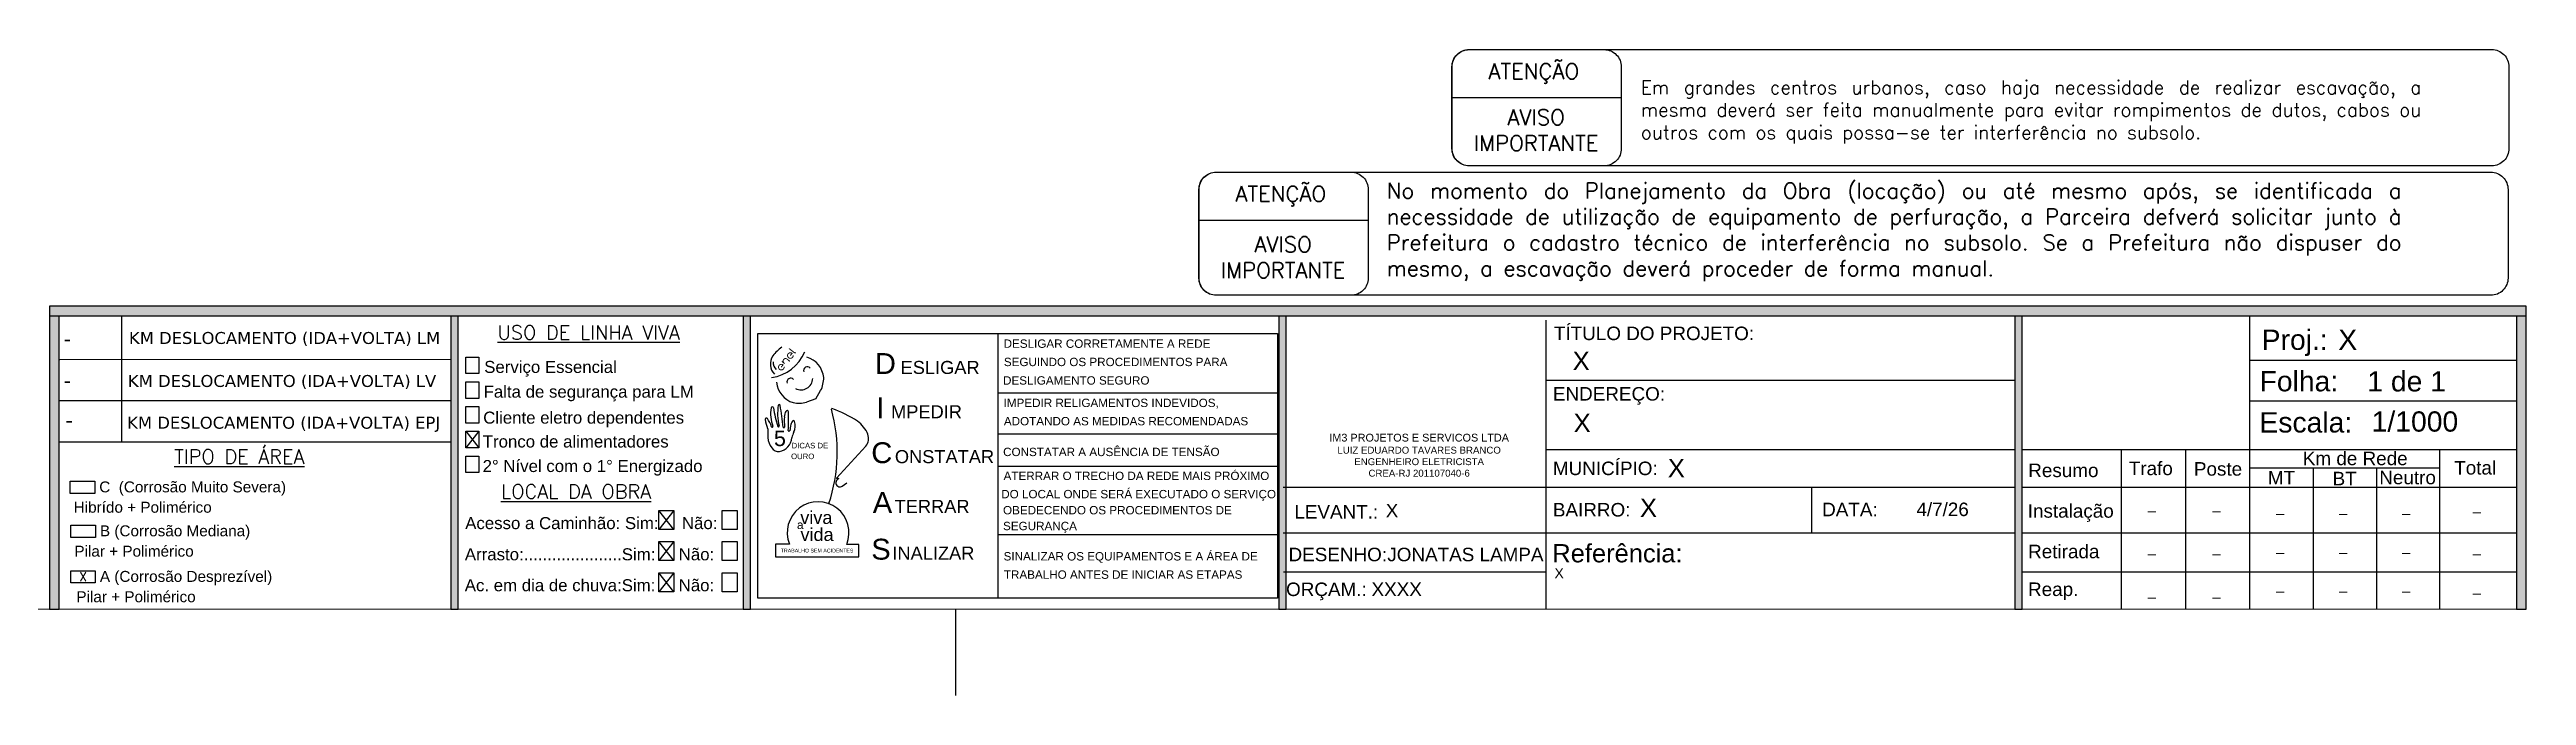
# Model space of a CAD drawing. Header units: millimetres. Extents: x 834033 to 836936, y 7531751 to 7534076.
# Drawn here: x 835794 to 836081, y 7533076.3 to 7533151.1 of the extents above; entities that cross this region are included whole.
import ezdxf
from ezdxf.enums import TextEntityAlignment as Align

# ---------------------------------------------------------------- set-up
doc = ezdxf.new("R2010")
doc.units = ezdxf.units.MM
doc.layers.add('CARIMBO', color=90, linetype='Continuous')
doc.layers.add('MARCAÇÕES', color=1, linetype='Continuous')
doc.layers.add('POSTE', color=3, linetype='Continuous', lineweight=13)
doc.layers.add('REDE MT', color=4, linetype='Continuous', lineweight=25)
doc.styles.add('ARIAL', font='arial.ttf', dxfattribs={"height": 1.6})
doc.styles.add('Nome.Projetada', font='verdana.ttf', dxfattribs={"height": 2})
doc.styles.add('REGUA100', font='ROMANS', dxfattribs={"height": 2.5})
doc.styles.add('ROMANS', font='ROMANS.shx', dxfattribs={"height": 1.8})
doc.styles.get("Standard").update_dxf_attribs({"font": 'arial.ttf'})

msp = doc.modelspace()

# ---------------------------------------------------------------- texts
for s, height, p in [('TÍTULO DO PROJETO:', 1.56492, (835968.322, 7533117.468)), ('X', 2.347, (836059.22, 7533116.341, -0.001)), ('Serviço Essencial', 1.39434, (835844.358, 7533113.667)), ('X ', 2.1126, (835970.497, 7533114.012)), ('Folha: ', 2.3474, (836050.096, 7533111.535)), ('1 de 1', 2.3474, (836062.582, 7533111.52)), ('Falta de segurança para LM', 1.39434, (835844.287, 7533110.8)), ('ENDEREÇO:', 1.5649, (835968.205, 7533110.465)), ('Cliente eletro dependentes', 1.39434, (835844.244, 7533107.79)), ('X ', 2.1126, (835970.612, 7533106.821)), ('Escala:', 2.3474, (836050.082, 7533106.763)), ('1/1000', 2.3474, (836063.088, 7533106.865)), ('Tronco de alimentadores', 1.39434, (835844.189, 7533105.024)), ('2° Nível com o 1° Energizado', 1.39434, (835844.178, 7533102.185)), ('MUNICÍPIO:', 1.5649, (835968.205, 7533101.828)), ('X ', 2.1126, (835981.526, 7533101.584)), ('Resumo', 1.5649, (836023.29, 7533101.597)), ('Trafo', 1.5649, (836034.941, 7533101.826)), ('Poste', 1.5649, (836042.487, 7533101.765)), ('MT', 1.5649, (836051.058, 7533100.744)), ('Km de Rede', 1.5649, (836055.106, 7533102.98)), ('BT', 1.5649, (836058.561, 7533100.647)), ('Neutro', 1.5649, (836063.97, 7533100.769)), ('Total', 1.5649, (836072.653, 7533101.896)), ('C  (Corrosão Muito Severa)', 1.26759, (835799.748, 7533099.828)), ('X ', 2.1126, (835978.292, 7533096.986)), ('Hibrído + Polimérico', 1.26759, (835796.787, 7533097.472)), ('Acesso a Caminhão: Sim:     Não:', 1.39434, (835842.157, 7533095.57)), ('BAIRRO:', 1.5649, (835968.203, 7533097.033)), ('DATA:', 1.5649, (835999.407, 7533097.064)), ('Instalação', 1.5649, (836023.232, 7533096.894)), ('Pilar + Polimérico', 1.26759, (835796.866, 7533092.383)), ('B (Corrosão Mediana)', 1.26759, (835799.827, 7533094.739)), ('Arrasto:.....................Sim:     Não:', 1.39434, (835842.117, 7533091.955)), ('Referência:', 2.11264, (835968.139, 7533091.719)), ('Retirada', 1.5649, (836023.275, 7533092.198)), ('A (Corrosão Desprezível)', 1.26759, (835799.82, 7533089.459)), ('Pilar + Polimérico', 1.26759, (835797.096, 7533087.103)), ('Ac. em dia de chuva:Sim:     Não:', 1.39434, (835842.107, 7533088.371)), ('Reap.', 1.5649, (836023.267, 7533087.821))]:
    msp.add_text(s, height=height).set_placement(p)
at = {"ltscale": 2, "style": 'Nome.Projetada'}
for s, height, p in [('-', 1.803, (835795.603, 7533116.735, 0)), ('KM DESLOCAMENTO (IDA+VOLTA) LM', 1.38486, (835803.187, 7533117.024, 0)), ('KM DESLOCAMENTO (IDA+VOLTA) LV', 1.38486, (835803.066, 7533112.042, 0)), ('-', 1.803, (835795.603, 7533111.912, 0)), ('-', 1.803, (835795.816, 7533107.317, 0)), ('KM DESLOCAMENTO (IDA+VOLTA) EPJ', 1.38486, (835802.984, 7533107.207, 0))]:
    msp.add_text(s, height=height, dxfattribs=at).set_placement(p)
at = {"linetype": 'Continuous'}
msp.add_text('5', height=1.787, dxfattribs=at).set_placement((835877.932, 7533105.191))
at = {"style": 'ARIAL'}
for s, height, p in [('LEVANT.:', 1.5649, (835938.241, 7533096.791, 0)), ('X', 1.565, (835948.834, 7533096.935, 0.001)), ('DESENHO:', 1.5649, (835937.568, 7533091.851, 0)), ('JONATAS LAMPA', 1.56492, (835949.016, 7533091.847, 0.001)), ('ORÇAM.:', 1.5649, (835937.282, 7533087.816, 0)), ('XXXX', 1.5649, (835947.186, 7533087.821, 0))]:
    msp.add_text(s, height=height, dxfattribs=at).set_placement(p)
at = {"style": 'REGUA100'}
for p in [(836037.617, 7533097.063), (836045.117, 7533097.063), (836052.495, 7533096.741, 0), (836059.795, 7533096.741, 0), (836067.095, 7533096.741, 0), (836075.287, 7533096.928, 0), (836037.617, 7533092.063), (836045.117, 7533092.063), (836052.495, 7533092.241, 0), (836059.795, 7533092.241, 0), (836067.095, 7533092.241, 0), (836075.287, 7533092.068, 0), (836037.617, 7533087.063), (836045.117, 7533087.063), (836052.495, 7533087.741, 0), (836059.795, 7533087.741, 0), (836067.095, 7533087.741, 0), (836075.287, 7533087.538, 0)]:
    msp.add_text('-', height=1.192, dxfattribs=at).set_placement(p, align=Align.CENTER)
at = {"char_height": 1.8, "attachment_point": 1, "style": 'ROMANS'}
for insert in [(835960.75, 7533149.515, 0), (835931.429, 7533135.31, 0)]:
    msp.add_mtext('ATENÇÃO', dxfattribs=dict(at, insert=insert))
at = {"char_height": 1.56492, "attachment_point": 1}
for s, insert, width, style in [('\\pxqd;Em grandes centros urbanos, caso haja necessidade de realizar escavação, a mesma deverá ser feita manualmente para evitar rompimentos de dutos, cabos ou outros com os quais possa-se ter interferência no subsolo.', (835978.396, 7533147.534, 0), 97.98412, 'ROMANS'), ('\\pxqc;{\\H0.57511x;IM3 PROJETOS E SERVICOS LTDA}\\P{\\H0.51121x;LUIZ EDUARDO TAVARES BRANCO\\PENGENHEIRO ELETRICISTA\\PCREA-RJ 201107040-6}', (835931.541, 7533106.618, 0), 42.32693, 'ARIAL')]:
    msp.add_mtext(s, dxfattribs=dict(at, insert=insert, width=width, style=style))
at = {"char_height": 1.8, "attachment_point": 1, "style": 'ROMANS'}
for s, width, insert in [('\\pxqc;AVISO IMPORTANTE', 10, (835961.257, 7533144.191, 0)), ('\\pxqd;No momento do Planejamento da Obra (locação) ou até mesmo após, se identificada a necessidade de utilização de equipamento de perfuração, a Parceira defverá solicitar junto à Prefeitura o cadastro técnico de interferência no subsolo. Se a Prefeitura não dispuser do mesmo, a escavação deverá proceder de forma manual.', 127.37081, (835948.974, 7533135.681, 0)), ('\\pxqc;AVISO IMPORTANTE', 10, (835931.937, 7533129.461, 0))]:
    msp.add_mtext_dynamic_manual_height_columns(s, width=width, gutter_width=9, heights=[0], dxfattribs=dict(at, insert=insert))
at = {"insert": (836050.341, 7533118.688, -0.001), "char_height": 2.3474, "width": 11.03397, "attachment_point": 1}
msp.add_mtext('Proj.:', dxfattribs=at)
at = {"insert": (835968.38, 7533091.041, 0), "char_height": 1.174, "attachment_point": 1}
msp.add_mtext_dynamic_manual_height_columns('X', width=52.9942, gutter_width=9, heights=[0], dxfattribs=at)
at = {"lineweight": 40, "style": 'ROMANS'}
msp.add_attdef('X', text='', height=1.027, dxfattribs=at).set_placement((835797.87, 7533089.548), align=Align.CENTER)
at = {"layer": 'CARIMBO', "linetype": 'Continuous', "style": 'ROMANS'}
for s, p in [('%%UUSO DE LINHA VIVA', (835845.908, 7533117.543)), ('%%UTIPO DE ÁREA', (835808.434, 7533103.151, 0)), ('%%ULOCAL DA OBRA', (835846.299, 7533099.106))]:
    msp.add_text(s, height=1.63714, dxfattribs=at).set_placement(p)
at = {"layer": 'CARIMBO', "style": 'ARIAL'}
for s, height, p in [('DESLIGAR CORRETAMENTE A REDE', 0.9677, (835904.548, 7533116.575)), ('ESLIGAR', 1.512, (835892.612, 7533113.547)), ('SEGUINDO OS PROCEDIMENTOS PARA', 0.9677, (835904.579, 7533114.456)), ('DESLIGAMENTO SEGURO', 0.9677, (835904.483, 7533112.312)), ('IMPEDIR RELIGAMENTOS INDEVIDOS,', 0.9677, (835904.548, 7533109.713)), ('MPEDIR', 1.512, (835891.51, 7533108.411)), ('ADOTANDO AS MEDIDAS RECOMENDADAS', 0.9677, (835904.579, 7533107.594)), ('CONSTATAR A AUSÊNCIA DE TENSÃO', 0.9677, (835904.492, 7533104.031)), ('ONSTATAR', 1.512, (835891.951, 7533103.213)), ('ATERRAR O TRECHO DA REDE MAIS PRÓXIMO', 0.9677, (835904.548, 7533101.258)), (' DO LOCAL ONDE SERÁ EXECUTADO O SERVIÇO', 0.9677, (835903.899, 7533099.143)), ('TERRAR', 1.512, (835891.918, 7533097.443)), ('SEGURANÇA', 0.9677, (835904.483, 7533095.449)), ('OBEDECENDO OS PROCEDIMENTOS DE ', 0.9677, (835904.483, 7533097.28)), ('INALIZAR', 1.512, (835891.658, 7533092.035)), ('SINALIZAR OS EQUIPAMENTOS E A ÁREA DE', 0.9677, (835904.548, 7533091.937)), ('TRABALHO ANTES DE INICIAR AS ETAPAS', 0.9677, (835904.579, 7533089.818))]:
    msp.add_text(s, height=height, dxfattribs=at).set_placement(p)
at = {"layer": 'MARCAÇÕES', "linetype": 'Continuous'}
for s, height, p in [('DICAS DE', 0.6435, (835879.98, 7533104.925)), ('OURO', 0.6437, (835879.918, 7533103.68)), ('a', 0.985, (835880.6, 7533095.58)), ('viva', 1.498, (835880.987, 7533096.168)), ('TRABALHO SEM ACIDENTES', 0.43572, (835878.72, 7533092.862)), ('vida', 1.498, (835881.011, 7533094.198))]:
    msp.add_text(s, height=height, dxfattribs=at).set_placement(p)
at = {"layer": 'REDE MT', "style": 'ARIAL'}
for s, p in [('D', (835889.632, 7533113.547)), ('I', (835889.789, 7533108.411)), ('C', (835889.212, 7533103.213)), ('A', (835889.386, 7533097.443)), ('S', (835889.212, 7533092.035))]:
    msp.add_text(s, height=2.419, dxfattribs=at).set_placement(p)

# ---------------------------------------------------------------- blocks, each defined once
blk = doc.blocks.new('data')
blk.add_attdef('DATA', text='', height=1.56).set_placement((0, 0), align=Align.MIDDLE_CENTER)

# ---------------------------------------------------------------- hatches: boundary and pattern name
h = msp.add_hatch(color=256)
h.dxf.hatch_style = 1
h.paths.add_polyline_path([(836080.987, 7533120.274), (836079.855, 7533120.274), (836079.855, 7533086.299), (836080.987, 7533086.299)])
h.paths.add_polyline_path([(836022.567, 7533120.274), (836021.717, 7533120.274), (836021.717, 7533086.299), (836022.567, 7533086.299)])
h.paths.add_polyline_path([(835937.31, 7533120.274), (835936.46, 7533120.274), (835936.46, 7533086.299), (835937.31, 7533086.299)])
h.paths.add_polyline_path([(835875.232, 7533120.274), (835874.382, 7533120.274), (835874.382, 7533086.299), (835875.232, 7533086.299)])
h.paths.add_polyline_path([(835841.326, 7533120.274), (835840.476, 7533120.274), (835840.476, 7533086.299), (835841.326, 7533086.299)])
h.paths.add_polyline_path([(835795.12, 7533120.274), (835793.987, 7533120.274), (835793.987, 7533086.299), (835795.12, 7533086.299)])
h.paths.add_polyline_path([(836080.987, 7533121.407), (835793.987, 7533121.407), (835793.987, 7533120.274), (835795.12, 7533120.274), (836080.987, 7533120.274)])
at = {"ltscale": 0.15}
h = msp.add_hatch(color=8, dxfattribs=at)
h.dxf.hatch_style = 1
h.paths.add_polyline_path([(835878.98, 7533114.669, 0.0081441), (835878.969, 7533114.675), (835878.728, 7533114.366), (835878.822, 7533114.292), (835879.065, 7533114.603)])
h.paths.add_polyline_path([(835878.887, 7533115.051), (835878.812, 7533114.956), (835879.141, 7533114.699), (835879.215, 7533114.795)])
h.paths.add_polyline_path([(835880.018, 7533116.019), (835879.775, 7533115.708), (835879.87, 7533115.635), (835880.113, 7533115.946)])
h.paths.add_polyline_path([(835879.721, 7533116.54), (835879.652, 7533116.451), (835879.966, 7533116.205), (835880.036, 7533116.294)])
h = msp.add_hatch(color=3, dxfattribs=at)
h.dxf.hatch_style = 1
h.paths.add_polyline_path([(835880.037, 7533116.295), (835879.966, 7533116.205), (835880.282, 7533115.959, 0.1656475), (835880.349, 7533115.935), (835880.485, 7533115.935), (835880.486, 7533116.047), (835880.391, 7533116.048, -0.1656475), (835880.323, 7533116.071)])
h = msp.add_hatch(color=1, dxfattribs=at)
h.dxf.hatch_style = 1
h.paths.add_polyline_path([(835879.169, 7533114.382), (835879.062, 7533114.367, -3.7448035), (835878.901, 7533114.588), (835878.969, 7533114.675, 4.0665835)])
h = msp.add_hatch(color=6, dxfattribs=at)
h.dxf.hatch_style = 1
h.paths.add_polyline_path([(835878.944, 7533115.007), (835879.117, 7533114.872, -0.9051269), (835879.398, 7533115.243), (835879.465, 7533115.329, 0.6571124)])
h = msp.add_hatch(color=8, dxfattribs=at)
h.dxf.hatch_style = 1
h.paths.add_polyline_path([(835879.501, 7533115.304), (835879.428, 7533115.21), (835879.752, 7533114.957), (835879.825, 7533115.051)])
at = {"ltscale": 0.15, "true_color": 0x105689}
h = msp.add_hatch(color=146, dxfattribs=at)
h.dxf.hatch_style = 1
h.paths.add_polyline_path([(835879.82, 7533115.299), (835879.831, 7533115.407, -1.2195299), (835879.949, 7533115.93), (835880.017, 7533116.018, 1.2499569)])
at = {"ltscale": 0.15, "true_color": 0xadddf7}
h = msp.add_hatch(color=141, dxfattribs=at)
h.dxf.hatch_style = 1
h.paths.add_polyline_path([(835880.217, 7533115.725), (835880.11, 7533115.71, -0.453623), (835879.831, 7533115.407), (835879.82, 7533115.299, 0.4630284)])

# ---------------------------------------------------------------- linework, layer by layer
for p, q in [((835956.506, 7533145.568, 0), (835976.134, 7533145.568, 0)), ((835927.185, 7533131.363, 0), (835946.813, 7533131.363, 0)), ((835802.339, 7533120.274, 0), (835802.343, 7533115.218, 0)), ((835967.381, 7533119.785, -0.001), (835967.381, 7533086.299, -0.001)), ((836048.94, 7533120.274, 0), (836048.94, 7533086.299, 0)), ((835802.343, 7533115.218, 0), (835802.343, 7533110.448, 0)), ((836048.94, 7533115.153, 0), (836079.855, 7533115.153, 0)), ((836080.987, 7533115.153, 0), (836081.02, 7533115.153, 0)), ((835882.778, 7533110.647), (835881.705, 7533110.284)), ((835882.778, 7533110.647), (835883.343, 7533111.629)), ((835967.381, 7533112.84, -0.001), (836021.717, 7533112.84, -0.001)), ((835840.476, 7533110.448, 0), (835795.12, 7533110.448, 0)), ((835802.343, 7533110.448, 0), (835802.343, 7533105.679)), ((835884.588, 7533109.462), (835884.659, 7533109.528)), ((836048.94, 7533110.447, 0), (836079.855, 7533110.447, 0)), ((836080.987, 7533110.447, 0), (836081.02, 7533110.447, 0)), ((835795.12, 7533105.679, 0), (835840.476, 7533105.679, 0)), ((835877.216, 7533107.173), (835877.216, 7533106.176)), ((835879.86, 7533107.546), (835879.757, 7533106.956)), ((835888.593, 7533105.184), (835885.177, 7533101.465)), ((836021.717, 7533104.762, 0), (835967.381, 7533104.762, 0)), ((836079.855, 7533104.762, 0), (836022.567, 7533104.762, 0)), ((836034.065, 7533104.762, 0), (836034.065, 7533086.299, 0)), ((836041.502, 7533104.762, 0), (836041.502, 7533086.299, 0)), ((836070.955, 7533104.762, 0), (836070.955, 7533086.299, 0)), ((836048.94, 7533102.662, 0), (836070.955, 7533102.662, 0)), ((836056.314, 7533102.662, 0), (836056.314, 7533086.299, 0)), ((836063.635, 7533102.662, 0), (836063.635, 7533086.299, 0)), ((835885.177, 7533101.465), (835885.184, 7533101.418)), ((835885.184, 7533101.418), (835885.372, 7533101.498)), ((835885.424, 7533101.399), (835885.281, 7533101.306)), ((835885.372, 7533101.498), (835885.424, 7533101.399)), ((835885.84, 7533100.548), (835886.378, 7533100.943)), ((836021.717, 7533100.383, 0), (835936.946, 7533100.383, 0)), ((835998.176, 7533100.383, 0), (835998.176, 7533095.111, 0)), ((836079.855, 7533100.383, 0), (836022.567, 7533100.383, 0)), ((835864.593, 7533097.732), (835866.334, 7533097.732)), ((835864.593, 7533095.526), (835864.593, 7533097.732)), ((835866.334, 7533097.732), (835866.334, 7533095.526)), ((835871.927, 7533097.732), (835873.668, 7533097.732)), ((835871.927, 7533095.526), (835871.927, 7533097.732)), ((835873.668, 7533097.732), (835873.668, 7533095.526)), ((835866.334, 7533095.526), (835864.593, 7533095.526)), ((835873.668, 7533095.526), (835871.927, 7533095.526)), ((835878.107, 7533093.831), (835878.107, 7533092.377)), ((835879.726, 7533093.831), (835878.107, 7533093.831)), ((835887.762, 7533093.796), (835886.364, 7533093.797)), ((835887.762, 7533092.377), (835887.762, 7533093.796)), ((836021.717, 7533095.111, 0), (835936.962, 7533095.111, 0)), ((836079.855, 7533095.111, 0), (836022.567, 7533095.111, 0)), ((835878.107, 7533092.377), (835887.762, 7533092.377)), ((835967.381, 7533090.581, 0), (835936.984, 7533090.581, 0)), ((836079.855, 7533090.581, 0), (836022.567, 7533090.581, 0)), ((836081.025, 7533090.581, 0), (836080.987, 7533090.581, 0)), ((835898.987, 7533086.299), (835898.987, 7533076.299))]:
    msp.add_line(p, q)
at = {"ltscale": 2.5}
msp.add_line((835795.165, 7533115.212, 0), (835840.476, 7533115.245, 0), dxfattribs=at)
at = {"color": 1}
for p, q in [((835842.239, 7533106.905), (835843.751, 7533104.988)), ((835843.751, 7533106.905), (835842.239, 7533104.988)), ((835866.334, 7533097.732), (835864.593, 7533095.526)), ((835866.334, 7533095.526), (835864.593, 7533097.732)), ((835866.334, 7533091.916), (835864.593, 7533094.122)), ((835866.334, 7533094.122), (835864.593, 7533091.916)), ((835866.334, 7533088.301), (835864.593, 7533090.507)), ((835866.334, 7533090.507), (835864.593, 7533088.301))]:
    msp.add_line(p, q, dxfattribs=at)
at = {"elevation": 0}
for points in [[(835956.506, 7533149.134, -0.4142136), (835958.506, 7533151.134), (836076.997, 7533151.134, -0.4142136), (836078.997, 7533149.134), (836078.997, 7533139.664, -0.4142136), (836076.997, 7533137.664), (835958.506, 7533137.664, -0.4142136), (835956.506, 7533139.664)], [(835976.134, 7533139.664, -0.4142136), (835974.134, 7533137.664), (835958.522, 7533137.664, -0.4142136), (835956.522, 7533139.664), (835956.522, 7533149.126, -0.4142136), (835958.522, 7533151.126), (835974.134, 7533151.126, -0.4142136), (835976.134, 7533149.126)], [(835927.185, 7533134.928, -0.4142136), (835929.185, 7533136.928), (836076.889, 7533136.928, -0.4142136), (836078.889, 7533134.928), (836078.889, 7533124.659, -0.4142136), (836076.889, 7533122.659), (835929.185, 7533122.659, -0.4142136), (835927.185, 7533124.659)], [(835946.813, 7533124.659, -0.4142136), (835944.813, 7533122.659), (835929.201, 7533122.659, -0.4142136), (835927.201, 7533124.659), (835927.201, 7533134.92, -0.4142136), (835929.201, 7533136.92), (835944.813, 7533136.92, -0.4142136), (835946.813, 7533134.92)]]:
    msp.add_lwpolyline(points, format="xyb", close=True, dxfattribs=at)
for points in [[(836080.987, 7533121.407), (835793.987, 7533121.407)], [(835793.987, 7533121.407), (835793.987, 7533086.299), (835795.12, 7533086.299), (835795.12, 7533120.274)], [(835793.987, 7533120.274), (836080.987, 7533120.274)], [(835840.476, 7533120.274), (835840.476, 7533086.299), (835841.326, 7533086.299), (835841.326, 7533120.274)], [(835874.382, 7533120.274), (835874.382, 7533086.299), (835875.232, 7533086.299), (835875.232, 7533120.274)], [(835936.46, 7533120.274), (835936.46, 7533086.299), (835937.31, 7533086.299), (835937.31, 7533120.274)], [(836021.717, 7533120.274), (836021.717, 7533086.299), (836022.567, 7533086.299), (836022.567, 7533120.274)], [(836079.855, 7533120.274), (836079.855, 7533086.299), (836080.987, 7533086.299), (836080.987, 7533121.407)]]:
    msp.add_lwpolyline(points)
for points in [[(835842.239, 7533115.5), (835843.751, 7533115.5), (835843.751, 7533113.583), (835842.239, 7533113.583)], [(835842.239, 7533112.635), (835843.751, 7533112.635), (835843.751, 7533110.718), (835842.239, 7533110.718)], [(835842.239, 7533109.77), (835843.751, 7533109.77), (835843.751, 7533107.853), (835842.239, 7533107.853)], [(835842.239, 7533106.905), (835843.751, 7533106.905), (835843.751, 7533104.988), (835842.239, 7533104.988)], [(835842.239, 7533104.04), (835843.751, 7533104.04), (835843.751, 7533102.123), (835842.239, 7533102.123)], [(835864.593, 7533094.122), (835866.334, 7533094.122), (835866.334, 7533091.916), (835864.593, 7533091.916)], [(835871.927, 7533094.122), (835873.668, 7533094.122), (835873.668, 7533091.916), (835871.927, 7533091.916)], [(835864.593, 7533090.507), (835866.334, 7533090.507), (835866.334, 7533088.301), (835864.593, 7533088.301)], [(835871.927, 7533090.507), (835873.668, 7533090.507), (835873.668, 7533088.301), (835871.927, 7533088.301)]]:
    msp.add_lwpolyline(points, close=True)
at = {"ltscale": 5}
for points in [[(835796.379, 7533101.123), (835799.221, 7533101.123), (835799.221, 7533099.703), (835796.379, 7533099.703)], [(835796.458, 7533096.034), (835799.3, 7533096.034), (835799.3, 7533094.615), (835796.458, 7533094.615)], [(835796.451, 7533090.755), (835799.293, 7533090.755), (835799.293, 7533089.335), (835796.451, 7533089.335)]]:
    msp.add_lwpolyline(points, close=True, dxfattribs=at)
for centre, radius, start, end in [((835881.99, 7533112.472), 5.239, 127.00648, 142.73951), ((835879.177, 7533114.687), 1.66, 144.80643, 225.16056), ((835876.92, 7533118.031), 4.966, 278.64787, 337.29534), ((835878.882, 7533114.849), 1.049, 174.30811, 228.40065), ((835881.81, 7533113.936), 0.443, 41.28747, 199.91806), ((835881.005, 7533112.888), 2.704, 5.07898, 74.01577), ((835880.924, 7533112.822), 2.704, 184.77575, 253.71254), ((835879.88, 7533112.615), 0.443, 41.28747, 199.91806), ((835881.064, 7533113.068), 1.367, 242.94779, 358.04209), ((835880.721, 7533113.043), 2.979, 331.67324, 1.6326), ((835877.061, 7533108.307), 0.134, 34.54355, 187.36917), ((835881.25, 7533108.849), 4.357, 187.36917, 201.88252), ((835873.733, 7533106.016), 4.174, 19.87877, 34.54355), ((835881.419, 7533108.93), 3.874, 169.95432, 201.72241), ((835877.741, 7533109.582), 0.139, 9.82437, 169.95432), ((835896.792, 7533112.881), 19.196, 189.82437, 196.38122), ((835884.127, 7533108.924), 5.771, 170.02222, 194.06747), ((835878.547, 7533109.896), 0.108, 12.69902, 164.78281), ((835840.118, 7533103.22), 39.112, 6.10148, 9.86325), ((835889.386, 7533108.237), 10.253, 178.0401, 184.75426), ((835880.807, 7533108.478), 1.672, 153.77632, 176.24737), ((835879.451, 7533109.146), 0.16, 2.63393, 153.77632), ((835859.914, 7533108.248), 19.718, 356.35086, 2.63393), ((835881.023, 7533107.372), 1.176, 143.26626, 171.51546), ((835880.201, 7533107.987), 0.15, 26.84672, 143.69559), ((835880.828, 7533113.131), 2.979, 257.15892, 287.11828), ((835878.54, 7533107.571), 1.859, 336.30987, 15.08687), ((835866.623, 7533104.457), 18.649, 341.4351, 15.56765), ((835881.113, 7533098.702), 11.392, 55.24981, 71.8614), ((835885.778, 7533105.342), 3.278, 21.69655, 56.10148), ((835877.077, 7533107.173), 0.139, 0, 21.88252), ((835879.454, 7533106.367), 2.246, 184.87321, 218.175), ((835877.736, 7533107.475), 0.087, 207.07627, 14.4208), ((835878.485, 7533105.514), 0.96, 213.89185, 274.44261), ((835878.45, 7533107.502), 0.0818, 205.17008, 14.0015), ((835878.283, 7533106.255), 1.72, 279.26807, 356.59746), ((835879.088, 7533107.392), 0.0805, 190.9033, 356.4052), ((835879.676, 7533106.982), 0.0848, 172.56659, 342.22682), ((835880.138, 7533106.145), 0.139, 161.8584, 176.59746), ((835888.23, 7533103.493), 8.654, 157.3655, 161.8584), ((835887.401, 7533106.088), 1.496, 322.80624, 18.11127), ((835885.598, 7533100.938), 0.486, 130.73643, 250.89457), ((835885.575, 7533100.88), 0.424, 251.21168, 308.54897), ((835883.052, 7533095.163), 3.582, 337.58291, 201.81747)]:
    msp.add_arc(centre, radius, start, end)
at = {"layer": 'CARIMBO'}
for p, q in [((835876.074, 7533118.239), (835936.275, 7533118.239)), ((835876.074, 7533087.565), (835876.074, 7533118.239)), ((835903.882, 7533118.193), (835903.882, 7533087.565)), ((835936.275, 7533118.239), (835936.275, 7533087.565)), ((835903.882, 7533111.378), (835936.275, 7533111.378)), ((835903.882, 7533106.597), (835936.275, 7533106.597)), ((835903.882, 7533102.873), (835936.275, 7533102.873)), ((835903.882, 7533094.939), (835936.275, 7533094.939)), ((835936.275, 7533087.565), (835876.074, 7533087.565))]:
    msp.add_line(p, q, dxfattribs=at)
at = {"layer": 'POSTE'}
for p, q in [((835521.987, 7533086.299), (836080.987, 7533086.299)), ((836080.987, 7533086.299), (835793.987, 7533086.299))]:
    msp.add_line(p, q, dxfattribs=at)

# ---------------------------------------------------------------- block references
msp.add_blockref('data', (836013.368, 7533097.862)).add_auto_attribs({'DATA': '4/7/26'})

msp.set_redraw_order([(e.dxf.handle, doc.entitydb.next_handle()) for e in msp.query("TEXT MTEXT ATTDEF DIMENSION ARC_DIMENSION")])  # texts and dimensions are drawn at this point

doc.saveas('drawing.dxf')
